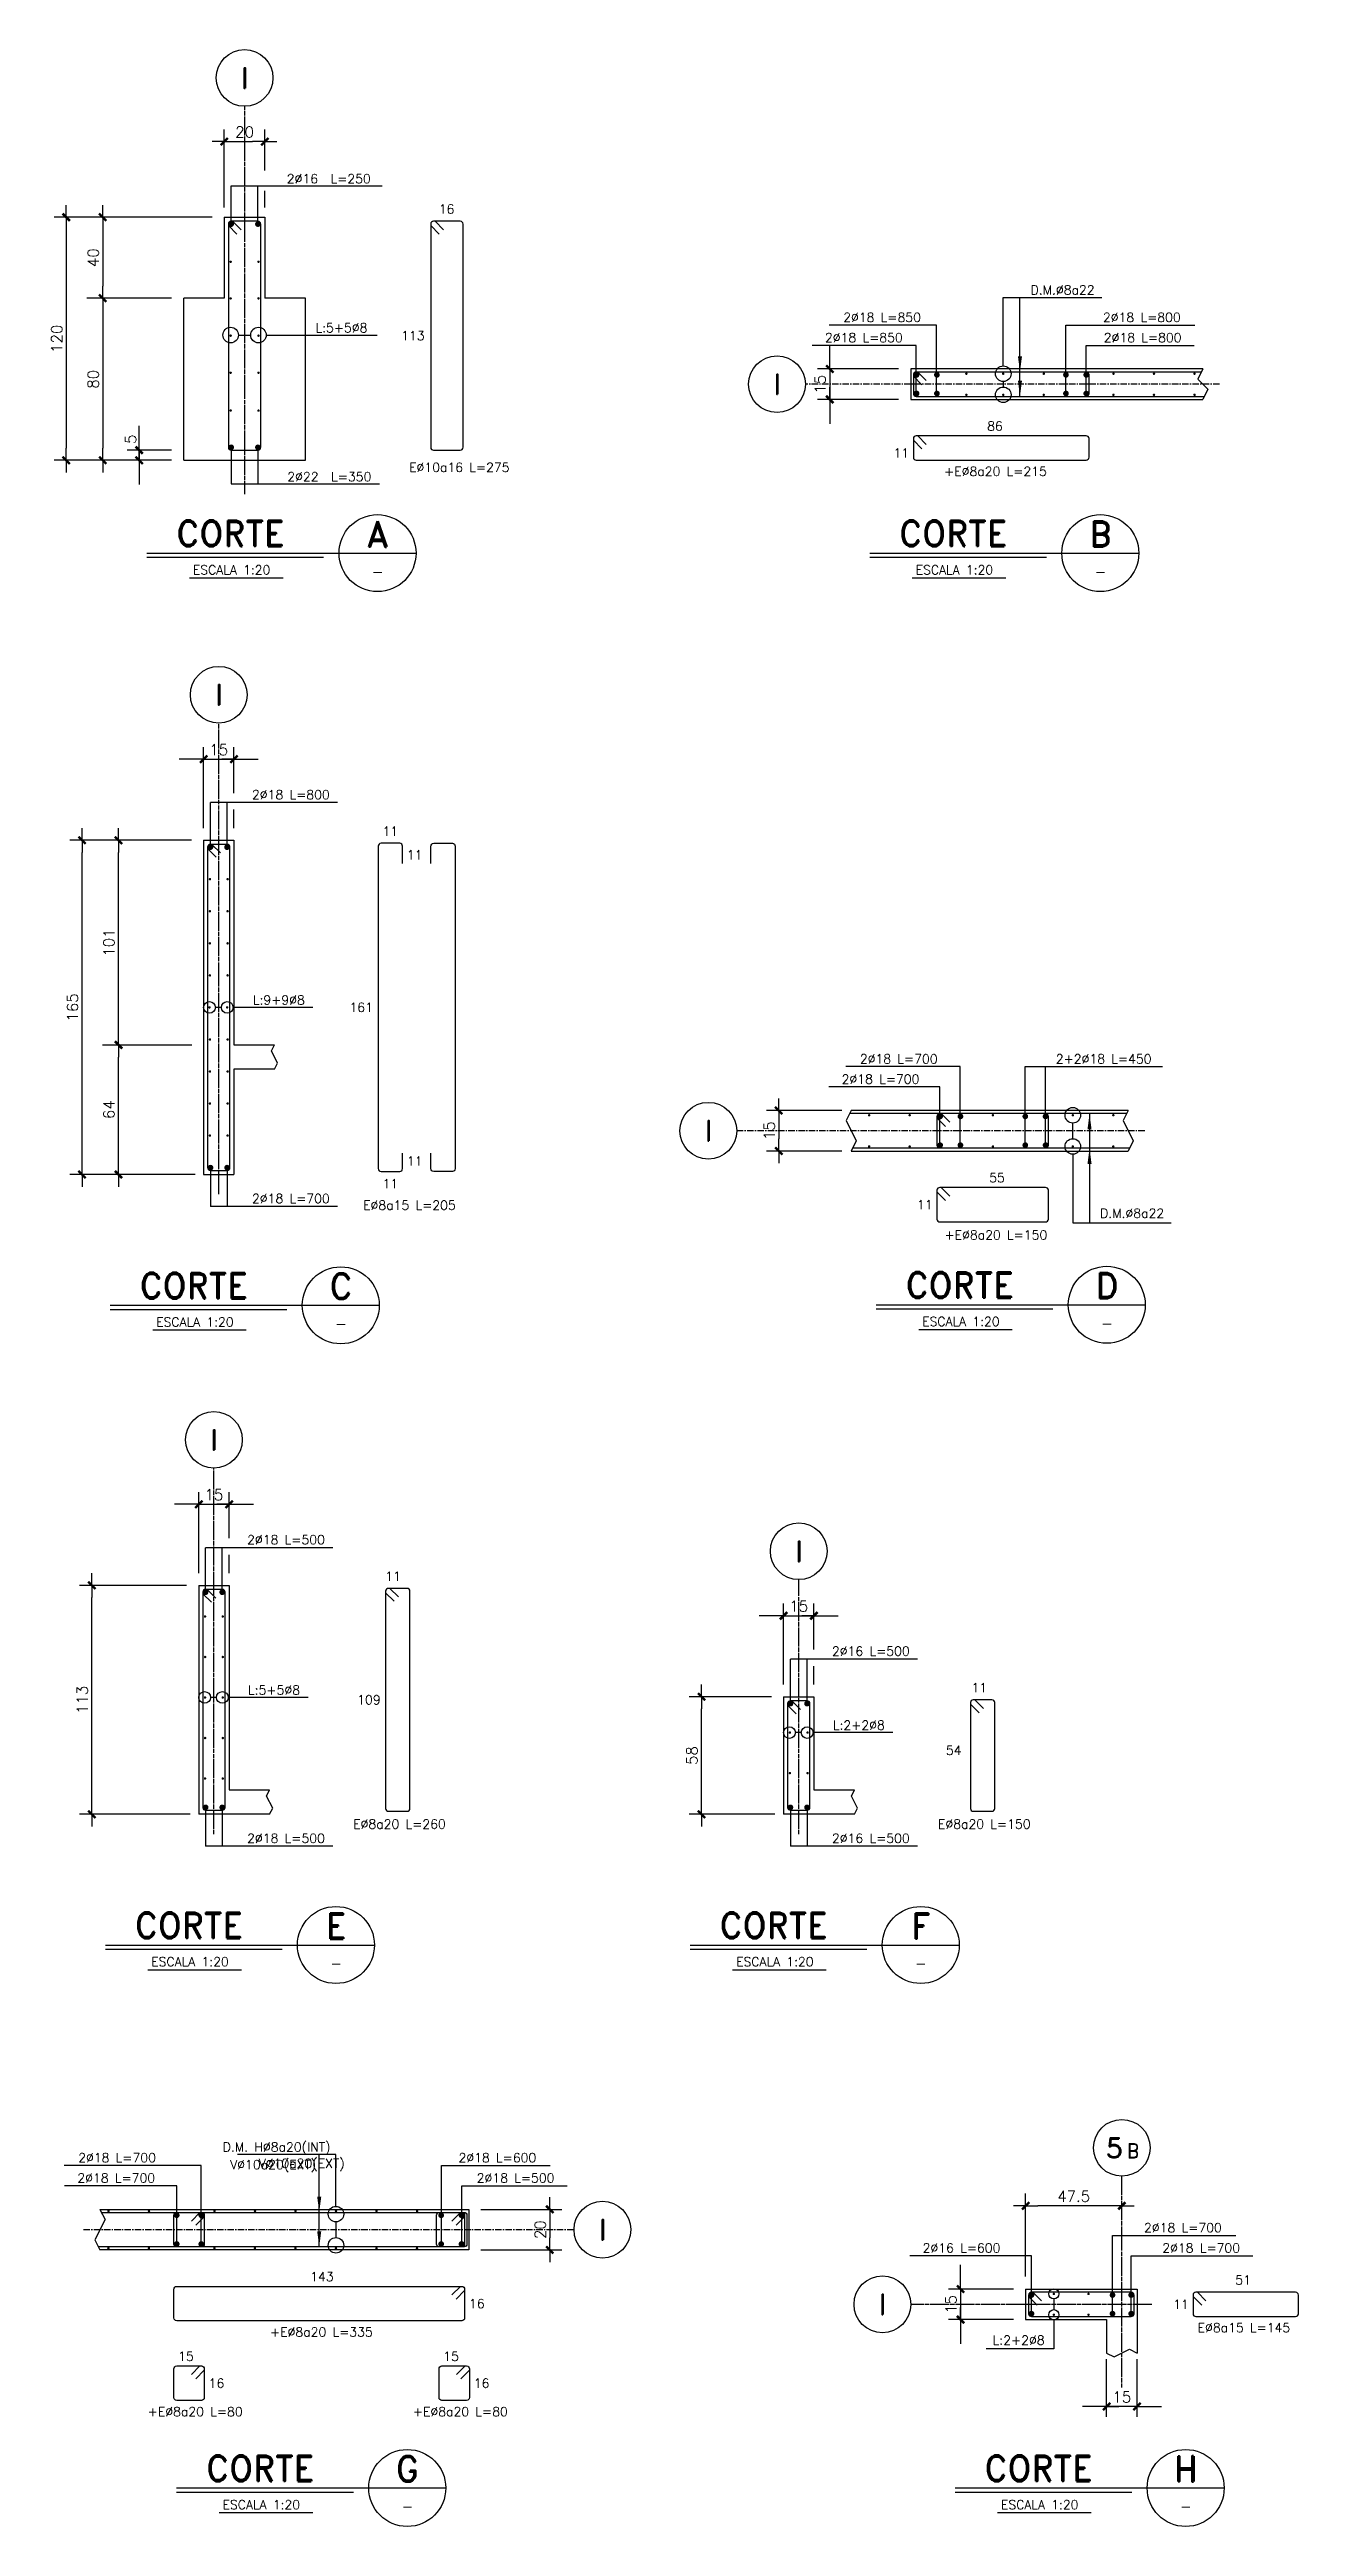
# Model space of a CAD drawing. Header units: millimetres. Extents: x 120 to 6193, y 171 to 3610.
# Drawn here: x 3421 to 4962, y 507 to 3564 of the extents above; entities that cross this region are included whole.
import ezdxf
from ezdxf.enums import TextEntityAlignment as Align

# ---------------------------------------------------------------- set-up
doc = ezdxf.new("R2010")
doc.units = ezdxf.units.MM
doc.header["$LTSCALE"] = 0.5
doc.linetypes.add('CENTER', pattern=[50.8, 31.75, -6.35, 6.35, -6.35])
doc.linetypes.add('EJES', pattern=[12.5, 10, -1, 0.5, -1])
for name, color, linetype in [('A-LINEA 015', 6, 'Continuous'), ('CONTORNOS', 3, 'Continuous'), ('CORTES', 5, 'Continuous'), ('EJES', 1, 'CENTER'), ('TEXTOS-FE', 9, 'Continuous')]:
    doc.layers.add(name, color=color, linetype=linetype)
doc.styles.add('ROMAND', font='romand')
doc.styles.add('ROMANS', font='romans')
doc.styles.add('ROMANS0', font='romans.shx')
doc.styles.add('SIETE50', font='ROMAND.SHX', dxfattribs={"height": 31.5})
doc.linetypes.add('LCORTE', pattern='A,0.75,[136,ltypeshp.shx,S=0.125,R=0,X=0,Y=0],-0.5,0.7', length=1.95)
doc.dimstyles.new('ING20', dxfattribs={"dimscale": 50, "dimtxt": 0.27, "dimasz": 0.3, "dimexe": 0.3, "dimexo": 1, "dimgap": 0.1, "dimtad": 1, "dimlfac": 0.4, "dimzin": 12, "dimdsep": 46, "dimtxsty": 'ROMANS', "dimblk1": 'TICK1', "dimblk2": 'TICK1', "dimsah": 1, "dimcen": 0.09, "dimse1": 1, "dimse2": 1, "dimclrd": 2, "dimclre": 1, "dimclrt": 3, "dimadec": 0, "dimazin": 0, "dimtfac": 1, "dimtix": 1, "dimtmove": 2, "dimatfit": 3, "dimldrblk": 'TICK1', "dimfxl": 1, "dimtolj": 1, "dimtzin": 12, "dimarcsym": 0})

msp = doc.modelspace()

# ---------------------------------------------------------------- texts
at = {"layer": 'CORTES', "color": 9, "style": 'ROMANS0'}
for s, p in [('2%%c16  L=250', (3765.71, 3404.037)), ('2%%c22  L=350', (3766.418, 3036.321))]:
    msp.add_text(s, height=11.25, dxfattribs=at).set_placement(p, align=Align.MIDDLE)
at = {"layer": 'CORTES', "color": 3, "style": 'ROMANS0'}
for s, p in [('16', (3911.015, 3366.618)), ('113', (3869.502, 3210.368)), ('86', (4587.673, 3098.815)), ('11', (4472.009, 3065.565)), ('55', (4590.177, 2171.224)), ('11', (4501.07, 2137.974)), ('143', (3757.204, 815.132)), ('16', (3948.372, 781.882)), ('15', (3589.473, 716.885)), ('15', (3916.638, 716.885)), ('16', (3627.122, 683.635)), ('16', (3954.287, 683.635))]:
    msp.add_text(s, height=11.25, dxfattribs=at).set_placement(p, align=Align.MIDDLE)
at = {"layer": 'CORTES', "color": 9}
for s, style, p in [('D.M.%%C8a22', 'ROMANS', (4671.077, 3261.247)), ('2%%c18 L=850', 'ROMANS', (4425.896, 3202.38)), ('2%%c18 L=850', 'ROMANS', (4448.396, 3227.38)), ('2%%c18 L=800', 'ROMANS', (4768.861, 3227.38)), ('2%%c18 L=800', 'ROMANS', (4769.869, 3202.38)), ('2%%C18 L=800', 'ROMANS0', (3718.968, 2638.359)), ('L:9+9%%c8', 'ROMANS0', (3704.149, 2384.948)), ('2%%c18 L=700', 'ROMANS', (4468.957, 2312.29)), ('2+2%%c18 L=450', 'ROMANS', (4721.76, 2312.29)), ('2%%c18 L=700', 'ROMANS', (4446.457, 2287.29)), ('2%%C18 L=700', 'ROMANS0', (3718.968, 2139.976)), ('D.M.%%C8a22', 'ROMANS', (4756.893, 2121.803)), ('2%%C18 L=500', 'ROMANS0', (3712.972, 1718.888)), ('2%%C16 L=500', 'ROMANS0', (4434.52, 1581.388)), ('L:5+5%%c8', 'ROMANS0', (3698.153, 1533.376)), ('L:2+2%%c8', 'ROMANS0', (4419.701, 1490.086)), ('2%%C18 L=500', 'ROMANS0', (3712.972, 1350.504)), ('2%%C16 L=500', 'ROMANS0', (4434.52, 1350.504)), ('D.M. H%%C8a20(INT)', 'ROMANS', (3701.379, 969.433)), ('V%%C10a20(EXT)', 'ROMANS', (3697.115, 947.774)), ('V%%C10a20(EXT)', 'ROMANS', (3732.295, 949.194)), ('2%%c18 L=600', 'ROMANS', (3973.732, 956.197)), ('2%%c18 L=500', 'ROMANS', (3996.232, 931.197)), ('2%%c16 L=600', 'ROMANS', (4546.377, 844.884)), ('2%%c18 L=700', 'ROMANS', (4819.563, 869.884)), ('2%%c18 L=700', 'ROMANS', (4842.063, 844.884))]:
    msp.add_text(s, height=11.25, dxfattribs=dict(at, style=style)).set_placement(p, align=Align.CENTER)
at = {"layer": 'CORTES', "color": 3, "style": 'ROMANS0'}
for s, p in [('E%%c10a16 L=275', (3926.802, 3042.298)), ('+E%%c8a20 L=215', (4588.288, 3037.315)), ('+E%%C8a20 L=150', (4588.835, 2095.053)), ('+E%%c8a20 L=335', (3756.589, 741.132)), ('+E%%c8a20 L=80', (3600.898, 642.885)), ('+E%%c8a20 L=80', (3928.063, 642.885))]:
    msp.add_text(s, height=11.25, dxfattribs=at).set_placement(p, align=Align.CENTER)
at = {"layer": 'CORTES', "color": 3, "ltscale": 0.5, "style": 'ROMANS0'}
for s, p in [('11', (3841.705, 2598.94)), ('11', (3871.705, 2569.69)), ('161', (3805.647, 2381.44)), ('11', (3871.705, 2191.94)), ('11', (3841.705, 2163.94)), ('11', (3845.112, 1679.468)), ('109', (3815.235, 1526.968)), ('11', (4568.221, 1541.968)), ('54', (4536.783, 1464.567)), ('51', (4893.742, 810.924)), ('11', (4817.096, 780.924))]:
    msp.add_text(s, height=11.25, dxfattribs=at).set_placement(p, align=Align.MIDDLE)
for s, p in [('E%%C8a15 L=205', (3865.229, 2131.734)), ('E%%c8a20 L=260', (3852.963, 1367.947)), ('E%%c8a20 L=150', (4574.512, 1367.947)), ('E%%c8a15 L=145', (4894.789, 746.591))]:
    msp.add_text(s, height=11.25, dxfattribs=at).set_placement(p, align=Align.CENTER)
at = {"layer": 'CORTES', "color": 9, "style": 'ROMANS'}
for p in [(3504.518, 956.197), (3503.509, 931.197)]:
    msp.add_text('2%%c18 L=700', height=11.25, rotation=360, dxfattribs=at).set_placement(p, align=Align.CENTER)
at = {"layer": 'CORTES', "color": 9, "ltscale": 0.5, "style": 'ROMANS0'}
msp.add_text('L:2+2%%c8', height=11.25, dxfattribs=at).set_placement((4616.835, 731.045), align=Align.CENTER)
at = {"layer": 'TEXTOS-FE', "color": 9, "style": 'ROMANS0'}
msp.add_text('L:5+5%%c8', height=11.25, dxfattribs=at).set_placement((3781.398, 3214.529), align=Align.CENTER)

# ---------------------------------------------------------------- blocks, each defined once
blk = doc.blocks.new('TICK1')
at = {"color": 2}
for points in [[(0, 0), (-1, 0)], [(0, 0), (1, 0)]]:
    blk.add_lwpolyline(points, dxfattribs=at)
at = {"color": 2, "const_width": 0.2}
blk.add_lwpolyline([(-0.3, -0.3), (0.3, 0.3)], dxfattribs=at)
blk = doc.blocks.new('*D89')
at = {"layer": 'CORTES', "color": 2, "lineweight": -2}
blk.add_line((3651.8, 3449.9), (3671.8, 3449.9), dxfattribs=at)
at = {"layer": 'Defpoints', "color": 0}
for p in [(3636.8, 3449.9), (3686.8, 3449.9), (3686.8, 3449.9)]:
    blk.add_point(p, dxfattribs=at)
at = {"layer": 'CORTES', "color": 2, "lineweight": -2, "xscale": 15, "yscale": 15, "zscale": 15, "rotation": 180}
blk.add_blockref('TICK1', (3636.8, 3449.9), dxfattribs=at)
at = {"layer": 'CORTES', "color": 2, "lineweight": -2, "xscale": 15, "yscale": 15, "zscale": 15}
blk.add_blockref('TICK1', (3686.8, 3449.9), dxfattribs=at)
at = {"layer": 'CORTES', "color": 3, "insert": (3661.8, 3461.7), "char_height": 13.5, "attachment_point": 5, "style": 'ROMANS'}
blk.add_mtext('\\A1;20', dxfattribs=at)
blk = doc.blocks.new('*D90')
at = {"layer": 'CORTES', "color": 2, "lineweight": -2}
blk.add_line((3441.8, 3341.6), (3441.8, 3071.6), dxfattribs=at)
at = {"layer": 'Defpoints', "color": 0}
for p in [(3441.8, 3356.6), (3441.8, 3056.6), (3441.8, 3056.6)]:
    blk.add_point(p, dxfattribs=at)
at = {"layer": 'CORTES', "color": 2, "lineweight": -2, "xscale": 15, "yscale": 15, "zscale": 15}
for p, rotation in [((3441.8, 3356.6), 90), ((3441.8, 3056.6), 270)]:
    blk.add_blockref('TICK1', p, dxfattribs=dict(at, rotation=rotation))
at = {"layer": 'CORTES', "color": 3, "insert": (3430.1, 3206.6), "char_height": 13.5, "attachment_point": 5, "rotation": 90, "style": 'ROMANS'}
blk.add_mtext('\\A1;120', dxfattribs=at)
blk = doc.blocks.new('EJE-1')
at = {"color": 3, "linetype": 'Continuous'}
blk.add_circle((0, 0), 35, dxfattribs=at)
at = {"color": 5, "linetype": 'Continuous', "style": 'ROMAND'}
blk.add_attdef('0', text='', height=25, dxfattribs=at).set_placement((0.2, 0), align=Align.MIDDLE)
blk = doc.blocks.new('t-corte')
at = {"color": 6}
for p, q in [((-169.7, -4.9), (162.3, -4.9)), ((-169.7, -9.9), (48.3, -9.9))]:
    blk.add_line(p, q, dxfattribs=at)
at = {"color": 3}
blk.add_line((-117.3, -35.3), (-1.8, -35.3), dxfattribs=at)
blk.add_circle((114.8, -4.9), 47.5, dxfattribs=at)
at = {"color": 6, "style": 'SIETE50'}
blk.add_text('CORTE', height=31.5, dxfattribs=at).set_placement((-133.4, 3.7))
blk.add_attdef('A', text='', height=31.5, dxfattribs=at).set_placement((114.9, 18.7), align=Align.MIDDLE_CENTER)
at = {"color": 3, "style": 'ROMANS'}
blk.add_attdef('ESCALA', (-113, -31.1), '', height=11.2, dxfattribs=at)
blk.add_attdef('-', text='', height=13, dxfattribs=at).set_placement((115, -27.7), align=Align.MIDDLE)
blk = doc.blocks.new('*D91')
at = {"layer": 'CORTES', "color": 2, "lineweight": -2}
for p, q in [((3531.8, 3084.1), (3531.8, 3099.1)), ((3531.8, 3069.1), (3531.8, 3056.6)), ((3531.8, 3041.6), (3531.8, 3026.6))]:
    blk.add_line(p, q, dxfattribs=at)
at = {"layer": 'Defpoints', "color": 0}
for p in [(3531.8, 3069.1), (3531.8, 3056.6), (3531.8, 3056.6)]:
    blk.add_point(p, dxfattribs=at)
at = {"layer": 'CORTES', "color": 2, "lineweight": -2, "xscale": 15, "yscale": 15, "zscale": 15}
for p, rotation in [((3531.8, 3069.1), 270), ((3531.8, 3056.6), 90)]:
    blk.add_blockref('TICK1', p, dxfattribs=dict(at, rotation=rotation))
at = {"layer": 'CORTES', "color": 3, "insert": (3521.2, 3082.6), "char_height": 13.5, "attachment_point": 5, "rotation": 90, "style": 'ROMANS'}
blk.add_mtext('\\A1;5', dxfattribs=at)
blk = doc.blocks.new('*D92')
at = {"layer": 'CORTES', "color": 2, "lineweight": -2}
blk.add_line((3486.8, 3241.6), (3486.8, 3071.6), dxfattribs=at)
at = {"layer": 'Defpoints', "color": 0}
for p in [(3486.8, 3256.6), (3486.8, 3056.6), (3486.8, 3056.6)]:
    blk.add_point(p, dxfattribs=at)
at = {"layer": 'CORTES', "color": 2, "lineweight": -2, "xscale": 15, "yscale": 15, "zscale": 15}
for p, rotation in [((3486.8, 3256.6), 90), ((3486.8, 3056.6), 270)]:
    blk.add_blockref('TICK1', p, dxfattribs=dict(at, rotation=rotation))
at = {"layer": 'CORTES', "color": 3, "insert": (3475.1, 3156.6), "char_height": 13.5, "attachment_point": 5, "rotation": 90, "style": 'ROMANS'}
blk.add_mtext('\\A1;80', dxfattribs=at)
blk = doc.blocks.new('*D93')
at = {"layer": 'CORTES', "color": 2, "lineweight": -2}
blk.add_line((3486.8, 3341.6), (3486.8, 3271.6), dxfattribs=at)
at = {"layer": 'Defpoints', "color": 0}
for p in [(3486.8, 3356.6), (3486.8, 3256.6), (3486.8, 3256.6)]:
    blk.add_point(p, dxfattribs=at)
at = {"layer": 'CORTES', "color": 2, "lineweight": -2, "xscale": 15, "yscale": 15, "zscale": 15}
for p, rotation in [((3486.8, 3356.6), 90), ((3486.8, 3256.6), 270)]:
    blk.add_blockref('TICK1', p, dxfattribs=dict(at, rotation=rotation))
at = {"layer": 'CORTES', "color": 3, "insert": (3475.1, 3306.6), "char_height": 13.5, "attachment_point": 5, "rotation": 90, "style": 'ROMANS'}
blk.add_mtext('\\A1;40', dxfattribs=at)
blk = doc.blocks.new('*D94')
at = {"layer": 'CORTES', "color": 2, "lineweight": -2}
for p, q in [((4383.8, 3184.3), (4383.8, 3199.3)), ((4383.8, 3169.3), (4383.8, 3131.8)), ((4383.8, 3116.8), (4383.8, 3101.8))]:
    blk.add_line(p, q, dxfattribs=at)
at = {"layer": 'Defpoints', "color": 0}
for p in [(4383.8, 3169.3), (4383.8, 3131.8), (4383.8, 3131.8)]:
    blk.add_point(p, dxfattribs=at)
at = {"layer": 'CORTES', "color": 2, "lineweight": -2, "xscale": 15, "yscale": 15, "zscale": 15}
for p, rotation in [((4383.8, 3169.3), 270), ((4383.8, 3131.8), 90)]:
    blk.add_blockref('TICK1', p, dxfattribs=dict(at, rotation=rotation))
at = {"layer": 'CORTES', "color": 3, "insert": (4372, 3150.5), "char_height": 13.5, "attachment_point": 5, "rotation": 90, "style": 'ROMANS'}
blk.add_mtext('\\A1;15', dxfattribs=at)
blk = doc.blocks.new('FLECHA')
at = {"color": 2}
blk.add_lwpolyline([(0, 0, 0, 5, 0), (19.2, 0, 5, 5, 0)], format="xyseb", dxfattribs=at)
blk = doc.blocks.new('*D95')
at = {"layer": 'CORTES', "color": 2, "lineweight": -2}
blk.add_line((4320.9, 2239.2), (4320.9, 2219.2), dxfattribs=at)
at = {"layer": 'Defpoints', "color": 0}
for p in [(4320.9, 2254.2), (4320.9, 2204.2), (4320.9, 2204.2)]:
    blk.add_point(p, dxfattribs=at)
at = {"layer": 'CORTES', "color": 2, "lineweight": -2, "xscale": 15, "yscale": 15, "zscale": 15}
for p, rotation in [((4320.9, 2254.2), 90), ((4320.9, 2204.2), 270)]:
    blk.add_blockref('TICK1', p, dxfattribs=dict(at, rotation=rotation))
at = {"layer": 'CORTES', "color": 3, "insert": (4309.2, 2229.2), "char_height": 13.5, "attachment_point": 5, "rotation": 90, "style": 'ROMANS'}
blk.add_mtext('\\A1;15', dxfattribs=at)
blk = doc.blocks.new('*D96')
at = {"layer": 'CORTES', "color": 2, "lineweight": -2}
for p, q in [((3596.3, 2687.7), (3581.3, 2687.7)), ((3611.3, 2687.7), (3648.8, 2687.7)), ((3663.8, 2687.7), (3678.8, 2687.7))]:
    blk.add_line(p, q, dxfattribs=at)
at = {"layer": 'Defpoints', "color": 0}
for p in [(3611.3, 2687.7), (3648.8, 2687.7), (3648.8, 2687.7)]:
    blk.add_point(p, dxfattribs=at)
at = {"layer": 'CORTES', "color": 2, "lineweight": -2, "xscale": 15, "yscale": 15, "zscale": 15}
blk.add_blockref('TICK1', (3611.3, 2687.7), dxfattribs=at)
at = {"layer": 'CORTES', "color": 2, "lineweight": -2, "xscale": 15, "yscale": 15, "zscale": 15, "rotation": 180}
blk.add_blockref('TICK1', (3648.8, 2687.7), dxfattribs=at)
at = {"layer": 'CORTES', "color": 3, "insert": (3630, 2699.4), "char_height": 13.5, "attachment_point": 5, "style": 'ROMANS'}
blk.add_mtext('\\A1;15', dxfattribs=at)
blk = doc.blocks.new('*D97')
at = {"layer": 'CORTES', "color": 2, "lineweight": -2}
blk.add_line((3461.3, 2190.2), (3461.3, 2572.7), dxfattribs=at)
at = {"layer": 'Defpoints', "color": 0}
for p in [(3461.3, 2587.7), (3461.3, 2587.7), (3461.3, 2175.2)]:
    blk.add_point(p, dxfattribs=at)
at = {"layer": 'CORTES', "color": 2, "lineweight": -2, "xscale": 15, "yscale": 15, "zscale": 15}
for p, rotation in [((3461.3, 2587.7), 90), ((3461.3, 2175.2), 270)]:
    blk.add_blockref('TICK1', p, dxfattribs=dict(at, rotation=rotation))
at = {"layer": 'CORTES', "color": 3, "insert": (3449.5, 2381.4), "char_height": 13.5, "attachment_point": 5, "rotation": 90, "style": 'ROMANS'}
blk.add_mtext('\\A1;165', dxfattribs=at)
blk = doc.blocks.new('*D98')
at = {"layer": 'CORTES', "color": 2, "lineweight": -2}
blk.add_line((3506.3, 2190.2), (3506.3, 2320.2), dxfattribs=at)
at = {"layer": 'Defpoints', "color": 0}
for p in [(3506.3, 2335.2), (3506.3, 2335.2), (3506.3, 2175.2)]:
    blk.add_point(p, dxfattribs=at)
at = {"layer": 'CORTES', "color": 2, "lineweight": -2, "xscale": 15, "yscale": 15, "zscale": 15}
for p, rotation in [((3506.3, 2335.2), 90), ((3506.3, 2175.2), 270)]:
    blk.add_blockref('TICK1', p, dxfattribs=dict(at, rotation=rotation))
at = {"layer": 'CORTES', "color": 3, "insert": (3494.5, 2255.2), "char_height": 13.5, "attachment_point": 5, "rotation": 90, "style": 'ROMANS'}
blk.add_mtext('\\A1;64', dxfattribs=at)
blk = doc.blocks.new('*D99')
at = {"layer": 'CORTES', "color": 2, "lineweight": -2}
blk.add_line((3506.3, 2350.2), (3506.3, 2572.7), dxfattribs=at)
at = {"layer": 'Defpoints', "color": 0}
for p in [(3506.3, 2587.7), (3506.3, 2587.7), (3506.3, 2335.2)]:
    blk.add_point(p, dxfattribs=at)
at = {"layer": 'CORTES', "color": 2, "lineweight": -2, "xscale": 15, "yscale": 15, "zscale": 15}
for p, rotation in [((3506.3, 2587.7), 90), ((3506.3, 2335.2), 270)]:
    blk.add_blockref('TICK1', p, dxfattribs=dict(at, rotation=rotation))
at = {"layer": 'CORTES', "color": 3, "insert": (3494.5, 2461.4), "char_height": 13.5, "attachment_point": 5, "rotation": 90, "style": 'ROMANS'}
blk.add_mtext('\\A1;101', dxfattribs=at)
blk = doc.blocks.new('*D100')
at = {"layer": 'CORTES', "color": 2, "lineweight": -2}
for p, q in [((3590.3, 1768.2), (3575.3, 1768.2)), ((3605.3, 1768.2), (3642.8, 1768.2)), ((3657.8, 1768.2), (3672.8, 1768.2))]:
    blk.add_line(p, q, dxfattribs=at)
at = {"layer": 'Defpoints', "color": 0}
for p in [(3605.3, 1768.2), (3642.8, 1768.2), (3642.8, 1768.2)]:
    blk.add_point(p, dxfattribs=at)
at = {"layer": 'CORTES', "color": 2, "lineweight": -2, "xscale": 15, "yscale": 15, "zscale": 15}
blk.add_blockref('TICK1', (3605.3, 1768.2), dxfattribs=at)
at = {"layer": 'CORTES', "color": 2, "lineweight": -2, "xscale": 15, "yscale": 15, "zscale": 15, "rotation": 180}
blk.add_blockref('TICK1', (3642.8, 1768.2), dxfattribs=at)
at = {"layer": 'CORTES', "color": 3, "insert": (3624, 1780), "char_height": 13.5, "attachment_point": 5, "style": 'ROMANS'}
blk.add_mtext('\\A1;15', dxfattribs=at)
blk = doc.blocks.new('*D101')
at = {"layer": 'CORTES', "color": 2, "lineweight": -2}
blk.add_line((3473.3, 1400.7), (3473.3, 1653.2), dxfattribs=at)
at = {"layer": 'Defpoints', "color": 0}
for p in [(3473.3, 1668.2), (3473.3, 1668.2), (3473.3, 1385.7)]:
    blk.add_point(p, dxfattribs=at)
at = {"layer": 'CORTES', "color": 2, "lineweight": -2, "xscale": 15, "yscale": 15, "zscale": 15}
for p, rotation in [((3473.3, 1668.2), 90), ((3473.3, 1385.7), 270)]:
    blk.add_blockref('TICK1', p, dxfattribs=dict(at, rotation=rotation))
at = {"layer": 'CORTES', "color": 3, "insert": (3461.6, 1527), "char_height": 13.5, "attachment_point": 5, "rotation": 90, "style": 'ROMANS'}
blk.add_mtext('\\A1;113', dxfattribs=at)
blk = doc.blocks.new('*D102')
at = {"layer": 'CORTES', "color": 2, "lineweight": -2}
for p, q in [((4311.8, 1630.7), (4296.8, 1630.7)), ((4326.8, 1630.7), (4364.3, 1630.7)), ((4379.3, 1630.7), (4394.3, 1630.7))]:
    blk.add_line(p, q, dxfattribs=at)
at = {"layer": 'Defpoints', "color": 0}
for p in [(4326.8, 1630.7), (4364.3, 1630.7), (4364.3, 1630.7)]:
    blk.add_point(p, dxfattribs=at)
at = {"layer": 'CORTES', "color": 2, "lineweight": -2, "xscale": 15, "yscale": 15, "zscale": 15}
blk.add_blockref('TICK1', (4326.8, 1630.7), dxfattribs=at)
at = {"layer": 'CORTES', "color": 2, "lineweight": -2, "xscale": 15, "yscale": 15, "zscale": 15, "rotation": 180}
blk.add_blockref('TICK1', (4364.3, 1630.7), dxfattribs=at)
at = {"layer": 'CORTES', "color": 3, "insert": (4345.6, 1642.5), "char_height": 13.5, "attachment_point": 5, "style": 'ROMANS'}
blk.add_mtext('\\A1;15', dxfattribs=at)
blk = doc.blocks.new('*D103')
at = {"layer": 'CORTES', "color": 2, "lineweight": -2}
blk.add_line((4225.6, 1400.7), (4225.6, 1515.7), dxfattribs=at)
at = {"layer": 'Defpoints', "color": 0}
for p in [(4225.6, 1530.7), (4225.6, 1530.7), (4225.6, 1385.7)]:
    blk.add_point(p, dxfattribs=at)
at = {"layer": 'CORTES', "color": 2, "lineweight": -2, "xscale": 15, "yscale": 15, "zscale": 15}
for p, rotation in [((4225.6, 1530.7), 90), ((4225.6, 1385.7), 270)]:
    blk.add_blockref('TICK1', p, dxfattribs=dict(at, rotation=rotation))
at = {"layer": 'CORTES', "color": 3, "insert": (4213.8, 1458.2), "char_height": 13.5, "attachment_point": 5, "rotation": 90, "style": 'ROMANS'}
blk.add_mtext('\\A1;58', dxfattribs=at)
blk = doc.blocks.new('*D106')
at = {"layer": 'CORTES', "color": 2, "lineweight": -2}
blk.add_line((4038.4, 883.1), (4038.4, 863.1), dxfattribs=at)
at = {"layer": 'Defpoints', "color": 0}
for p in [(4038.4, 898.1), (4038.4, 848.1), (4038.4, 848.1)]:
    blk.add_point(p, dxfattribs=at)
at = {"layer": 'CORTES', "color": 2, "lineweight": -2, "xscale": 15, "yscale": 15, "zscale": 15}
for p, rotation in [((4038.4, 898.1), 90), ((4038.4, 848.1), 270)]:
    blk.add_blockref('TICK1', p, dxfattribs=dict(at, rotation=rotation))
at = {"layer": 'CORTES', "color": 3, "insert": (4026.6, 873.1), "char_height": 13.5, "attachment_point": 5, "rotation": 90, "style": 'ROMANS'}
blk.add_mtext('\\A1;20', dxfattribs=at)
blk = doc.blocks.new('eje-3')
at = {"color": 3, "linetype": 'Continuous'}
blk.add_circle((0, 0), 35, dxfattribs=at)
at = {"color": 5, "linetype": 'Continuous', "style": 'ROMAND'}
for height, p in [(25, (-9.2, 0)), (18, (13.7, -3.6))]:
    blk.add_attdef('0', text='', height=height, dxfattribs=at).set_placement(p, align=Align.MIDDLE)
blk = doc.blocks.new('*D107')
at = {"layer": 'CORTES', "color": 2, "lineweight": -2}
for p, q in [((4545.2, 814.7), (4545.2, 829.7)), ((4545.2, 799.7), (4545.2, 762.2)), ((4545.2, 747.2), (4545.2, 732.2))]:
    blk.add_line(p, q, dxfattribs=at)
at = {"layer": 'Defpoints', "color": 0}
for p in [(4545.2, 799.7), (4545.2, 762.2), (4545.2, 762.2)]:
    blk.add_point(p, dxfattribs=at)
at = {"layer": 'CORTES', "color": 2, "lineweight": -2, "xscale": 15, "yscale": 15, "zscale": 15}
for p, rotation in [((4545.2, 799.7), 270), ((4545.2, 762.2), 90)]:
    blk.add_blockref('TICK1', p, dxfattribs=dict(at, rotation=rotation))
at = {"layer": 'CORTES', "color": 3, "insert": (4533.4, 780.9), "char_height": 13.5, "attachment_point": 5, "rotation": 90, "style": 'ROMANS'}
blk.add_mtext('\\A1;15', dxfattribs=at)
blk = doc.blocks.new('*D108')
at = {"layer": 'CORTES', "color": 2, "lineweight": -2}
blk.add_line((4729.2, 902.5), (4640.5, 902.5), dxfattribs=at)
at = {"layer": 'Defpoints', "color": 0}
for p in [(4625.5, 902.5), (4625.5, 902.5), (4744.2, 902.5)]:
    blk.add_point(p, dxfattribs=at)
at = {"layer": 'CORTES', "color": 2, "lineweight": -2, "xscale": 15, "yscale": 15, "zscale": 15, "rotation": 180}
blk.add_blockref('TICK1', (4625.5, 902.5), dxfattribs=at)
at = {"layer": 'CORTES', "color": 2, "lineweight": -2, "xscale": 15, "yscale": 15, "zscale": 15}
blk.add_blockref('TICK1', (4744.2, 902.5), dxfattribs=at)
at = {"layer": 'CORTES', "color": 3, "insert": (4684.8, 914.3), "char_height": 13.5, "attachment_point": 5, "style": 'ROMANS'}
blk.add_mtext('\\A1;47.5', dxfattribs=at)
blk = doc.blocks.new('*D109')
at = {"layer": 'CORTES', "color": 2, "lineweight": -2}
for p, q in [((4710.5, 654.9), (4695.5, 654.9)), ((4763, 654.9), (4725.5, 654.9)), ((4778, 654.9), (4793, 654.9))]:
    blk.add_line(p, q, dxfattribs=at)
at = {"layer": 'Defpoints', "color": 0}
for p in [(4725.5, 654.9), (4725.5, 654.9), (4763, 654.9)]:
    blk.add_point(p, dxfattribs=at)
at = {"layer": 'CORTES', "color": 2, "lineweight": -2, "xscale": 15, "yscale": 15, "zscale": 15}
blk.add_blockref('TICK1', (4725.5, 654.9), dxfattribs=at)
at = {"layer": 'CORTES', "color": 2, "lineweight": -2, "xscale": 15, "yscale": 15, "zscale": 15, "rotation": 180}
blk.add_blockref('TICK1', (4763, 654.9), dxfattribs=at)
at = {"layer": 'CORTES', "color": 3, "insert": (4744.2, 666.6), "char_height": 13.5, "attachment_point": 5, "style": 'ROMANS'}
blk.add_mtext('\\A1;15', dxfattribs=at)

# ---------------------------------------------------------------- dimensions: what is measured, and where the dimension line sits
at = {"layer": 'CORTES'}
for base, p1, p2, picture, middle in [((3686.827, 3449.903), (3636.827, 3449.903), (3686.827, 3449.903), '*D89', (3661.827, 3461.653)), ((3648.767, 2687.687), (3611.267, 2687.687), (3648.767, 2687.687), '*D96', (3630.017, 2699.437)), ((3642.772, 1768.216), (3605.272, 1768.216), (3642.772, 1768.216), '*D100', (3624.022, 1779.966)), ((4364.32, 1630.716), (4326.82, 1630.716), (4364.32, 1630.716), '*D102', (4345.57, 1642.466)), ((4625.47, 902.528), (4744.22, 902.528), (4625.47, 902.528), '*D108', (4684.845, 914.278)), ((4725.47, 654.877), (4762.97, 654.877), (4725.47, 654.877), '*D109', (4744.22, 666.627))]:
    dim = msp.add_linear_dim(base=base, p1=p1, p2=p2, dimstyle='ING20', dxfattribs=at)
    dim.commit()
    dim.dimension.update_dxf_attribs({"geometry": picture, "text_midpoint": middle})
for base, p1, p2, picture, middle in [((3441.827, 3056.621), (3441.827, 3356.621), (3441.827, 3056.621), '*D90', (3430.077, 3206.621)), ((3486.827, 3256.621), (3486.827, 3356.621), (3486.827, 3256.621), '*D93', (3475.077, 3306.621)), ((3486.827, 3056.621), (3486.827, 3256.621), (3486.827, 3056.621), '*D92', (3475.077, 3156.621)), ((4383.757, 3131.783), (4383.757, 3169.283), (4383.757, 3131.783), '*D94', (4372.007, 3150.533)), ((3461.267, 2587.687), (3461.267, 2175.187), (3461.267, 2587.687), '*D97', (3449.517, 2381.437)), ((3506.267, 2587.687), (3506.267, 2335.187), (3506.267, 2587.687), '*D99', (3494.517, 2461.437)), ((3506.267, 2335.187), (3506.267, 2175.187), (3506.267, 2335.187), '*D98', (3494.517, 2255.187)), ((3473.337, 1668.216), (3473.337, 1385.716), (3473.337, 1668.216), '*D101', (3461.587, 1526.966)), ((4225.554, 1530.716), (4225.554, 1385.716), (4225.554, 1530.716), '*D103', (4213.804, 1458.216)), ((4038.372, 848.1), (4038.372, 898.1), (4038.372, 848.1), '*D106', (4026.622, 873.1)), ((4545.183, 762.172), (4545.183, 799.672), (4545.183, 762.172), '*D107', (4533.433, 780.922))]:
    dim = msp.add_linear_dim(base=base, p1=p1, p2=p2, angle=90, dimstyle='ING20', dxfattribs=at)
    dim.commit()
    dim.dimension.update_dxf_attribs({"geometry": picture, "text_midpoint": middle})
dim = msp.add_linear_dim(base=(3531.827, 3056.621), p1=(3531.827, 3069.121), p2=(3531.827, 3056.621), angle=90, dimstyle='ING20', dxfattribs=at)
dim.commit()
dim.dimension.update_dxf_attribs({"geometry": '*D91', "text_midpoint": (3521.202, 3082.603), "dimtype": 160})
dim = msp.add_linear_dim(base=(4320.928, 2204.192), p1=(4320.928, 2254.192), p2=(4320.928, 2204.192), angle=90, text='15', dimstyle='ING20', dxfattribs=at)
dim.commit()
dim.dimension.update_dxf_attribs({"geometry": '*D95', "text_midpoint": (4309.178, 2229.192)})

# ---------------------------------------------------------------- linework, layer by layer
at = {"color": 1, "linetype": 'LCORTE'}
for p, q in [((3586.827, 3056.621), (3586.827, 3256.621)), ((3736.827, 3056.621), (3736.827, 3256.621))]:
    msp.add_line(p, q, dxfattribs=at)
at = {"layer": 'CONTORNOS', "color": 2, "ltscale": 0.5}
for p, q in [((3695.017, 2327.687), (3698.767, 2335.187)), ((3702.517, 2312.687), (3695.017, 2327.687)), ((3698.767, 2305.187), (3702.517, 2312.687)), ((3689.022, 1408.216), (3692.772, 1415.716)), ((3696.522, 1393.216), (3689.022, 1408.216)), ((4410.57, 1408.216), (4414.32, 1415.716)), ((4418.07, 1393.216), (4410.57, 1408.216)), ((3692.772, 1385.716), (3696.522, 1393.216)), ((4414.32, 1385.716), (4418.07, 1393.216)), ((4725.47, 720.744), (4734.845, 716.057)), ((4734.845, 716.057), (4753.595, 725.432)), ((4753.595, 725.432), (4762.97, 720.744))]:
    msp.add_line(p, q, dxfattribs=at)
at = {"layer": 'CORTES', "color": 1, "linetype": 'EJES'}
for p, q in [((3661.827, 3493.519), (3661.827, 3014.882)), ((3630.017, 2150.806), (3630.017, 2732.304)), ((3624.022, 1361.335), (3624.022, 1812.833)), ((4345.57, 1361.335), (4345.57, 1675.333)), ((4744.22, 678.433), (4744.22, 939.06)), ((4781.321, 780.922), (4483.765, 780.922))]:
    msp.add_line(p, q, dxfattribs=at)
at = {"layer": 'CORTES', "color": 1}
for p, q in [((3636.827, 3368.611), (3636.827, 3464.903)), ((3686.827, 3414.236), (3686.827, 3464.903)), ((3645.324, 3395.182), (3831.407, 3395.182)), ((3645.324, 3348.118), (3645.324, 3395.182)), ((3678.324, 3348.118), (3678.324, 3395.182)), ((3686.827, 3368.611), (3686.827, 3389.043)), ((3621.827, 3356.621), (3426.827, 3356.621)), ((3571.665, 3256.621), (3467.191, 3256.621)), ((4597.866, 3173.045), (4597.866, 3257.626)), ((4618.514, 3135.637), (4618.514, 3257.626)), ((3654.254, 3211.17), (3669.394, 3211.17)), ((3688.594, 3211.17), (3825.43, 3211.17)), ((4468.757, 3169.283), (4368.757, 3169.283)), ((4597.866, 3153.845), (4597.866, 3147.013)), ((4468.757, 3131.783), (4368.757, 3131.783)), ((3571.827, 3069.121), (3516.827, 3069.121)), ((3645.324, 3072.618), (3645.324, 3027.466)), ((3678.324, 3072.618), (3678.324, 3027.466)), ((3571.827, 3056.621), (3426.827, 3056.621)), ((3645.324, 3027.466), (3828.169, 3027.466)), ((3611.267, 2602.687), (3611.267, 2702.687)), ((3648.767, 2645.844), (3648.767, 2702.687)), ((3619.765, 2579.185), (3619.765, 2634.121)), ((3776.56, 2634.121), (3619.77, 2634.121)), ((3640.265, 2579.185), (3640.265, 2634.121)), ((3648.767, 2602.687), (3648.767, 2625.491)), ((3596.267, 2587.687), (3446.267, 2587.687)), ((3633.168, 2381.436), (3625.805, 2381.436)), ((3746.204, 2381.436), (3647.645, 2381.436)), ((3486.506, 2335.187), (3596.719, 2335.187)), ((4398.597, 2254.192), (4305.928, 2254.192)), ((4683.682, 2219.422), (4683.682, 2238.755)), ((4704.331, 2250.131), (4704.331, 2115.642)), ((4398.597, 2204.192), (4305.928, 2204.192)), ((3600.707, 2175.187), (3446.267, 2175.187)), ((3619.765, 2183.693), (3619.765, 2135.737)), ((3640.265, 2183.693), (3640.265, 2135.737)), ((4683.682, 2200.222), (4683.682, 2115.642)), ((3776.56, 2135.737), (3619.77, 2135.737)), ((3605.272, 1683.216), (3605.272, 1783.216)), ((3642.772, 1726.373), (3642.772, 1783.216)), ((3613.769, 1659.713), (3613.769, 1714.65)), ((3770.564, 1714.65), (3613.774, 1714.65)), ((3634.269, 1659.713), (3634.269, 1714.65)), ((3642.772, 1683.216), (3642.772, 1706.02)), ((3590.272, 1668.216), (3458.337, 1668.216)), ((4326.82, 1545.716), (4326.82, 1645.716)), ((4364.32, 1588.873), (4364.32, 1645.716)), ((4335.317, 1522.213), (4335.317, 1577.15)), ((4492.112, 1577.15), (4335.323, 1577.15)), ((4355.817, 1522.213), (4355.817, 1577.15)), ((4364.32, 1545.716), (4364.32, 1568.52)), ((3627.172, 1529.864), (3619.809, 1529.864)), ((3740.209, 1529.864), (3641.649, 1529.864)), ((4311.82, 1530.716), (4210.554, 1530.716)), ((4348.72, 1486.574), (4341.357, 1486.574)), ((4461.757, 1486.574), (4363.197, 1486.574)), ((3594.711, 1385.716), (3458.337, 1385.716)), ((3613.769, 1394.222), (3613.769, 1346.266)), ((3634.269, 1394.222), (3634.269, 1346.266)), ((4316.26, 1385.716), (4210.554, 1385.716)), ((4335.317, 1394.222), (4335.317, 1346.266)), ((4355.817, 1394.222), (4355.817, 1346.266)), ((3770.564, 1346.266), (3613.774, 1346.266)), ((4492.112, 1346.266), (4335.323, 1346.266)), ((3753.942, 851.954), (3753.942, 965.812)), ((3774.59, 901.862), (3774.59, 965.812)), ((4625.47, 815.232), (4625.47, 917.528)), ((3953.372, 898.1), (4053.372, 898.1)), ((3774.59, 882.662), (3774.59, 863.33)), ((3953.372, 848.1), (4053.372, 848.1)), ((4610.47, 799.672), (4530.183, 799.672)), ((4610.47, 762.172), (4530.183, 762.172)), ((4725.47, 641.947), (4725.47, 713.378)), ((4762.97, 641.947), (4762.97, 713.378))]:
    msp.add_line(p, q, dxfattribs=at)
at = {"layer": 'CORTES'}
for p, q in [((3636.827, 3356.621), (3686.827, 3356.621)), ((3636.827, 3356.621), (3636.827, 3256.621)), ((3686.827, 3356.621), (3686.827, 3256.621)), ((3636.827, 3256.621), (3586.827, 3256.621)), ((3736.827, 3256.621), (3686.827, 3256.621)), ((4844.214, 3169.283), (4483.757, 3169.283)), ((4483.757, 3169.283), (4483.757, 3131.783)), ((4483.757, 3131.783), (4844.214, 3131.783)), ((3586.827, 3056.621), (3736.827, 3056.621)), ((3611.267, 2587.687), (3648.767, 2587.687)), ((3611.267, 2587.687), (3611.267, 2175.187)), ((3648.767, 2587.687), (3648.767, 2335.187)), ((3648.767, 2335.187), (3698.767, 2335.187)), ((3698.767, 2305.187), (3648.767, 2305.187)), ((3648.767, 2305.187), (3648.767, 2175.187)), ((4751.898, 2254.192), (4410.181, 2254.192)), ((4410.181, 2204.192), (4751.898, 2204.192)), ((3611.267, 2175.187), (3648.767, 2175.187)), ((3605.272, 1668.216), (3642.772, 1668.216)), ((3605.272, 1668.216), (3605.272, 1385.716)), ((3642.772, 1668.216), (3642.772, 1415.716)), ((4326.82, 1530.716), (4364.32, 1530.716)), ((4326.82, 1530.716), (4326.82, 1385.716)), ((4364.32, 1530.716), (4364.32, 1415.716)), ((3642.772, 1415.716), (3692.772, 1415.716)), ((4364.32, 1415.716), (4414.32, 1415.716)), ((3692.772, 1385.716), (3605.272, 1385.716)), ((4414.32, 1385.716), (4326.82, 1385.716)), ((3483.453, 898.1), (3938.372, 898.1)), ((3938.372, 898.1), (3938.372, 848.1)), ((3938.372, 848.1), (3483.453, 848.1))]:
    msp.add_line(p, q, dxfattribs=at)
at = {"layer": 'CORTES', "color": 2}
for p, q in [((3641.824, 3346.318), (3652.431, 3335.712)), ((3647.124, 3351.618), (3657.731, 3341.012)), ((4487.009, 3160.235), (4497.615, 3149.629)), ((4492.309, 3165.535), (4502.915, 3154.929)), ((4844.214, 3169.283), (4837.964, 3156.783)), ((4837.964, 3156.783), (4850.464, 3144.283)), ((4850.464, 3144.283), (4844.214, 3131.783)), ((3616.265, 2577.385), (3626.871, 2566.778)), ((3621.565, 2582.685), (3632.171, 2572.078)), ((4410.181, 2254.192), (4403.931, 2241.692)), ((4403.931, 2241.692), (4416.431, 2216.692)), ((4516.07, 2245.145), (4526.676, 2234.538)), ((4521.37, 2250.445), (4531.976, 2239.838)), ((4751.898, 2254.192), (4745.648, 2241.692)), ((4745.648, 2241.692), (4758.148, 2216.692)), ((4416.431, 2216.692), (4410.181, 2204.192)), ((4758.148, 2216.692), (4751.898, 2204.192)), ((3610.269, 1657.913), (3620.875, 1647.307)), ((3615.569, 1663.213), (3626.175, 1652.607)), ((4331.817, 1520.413), (4342.424, 1509.807)), ((4337.117, 1525.713), (4347.724, 1515.107)), ((3483.453, 898.1), (3489.703, 885.6)), ((3606.822, 894.352), (3596.215, 883.746)), ((3612.122, 889.052), (3601.515, 878.446)), ((3928.072, 894.352), (3917.465, 883.746)), ((3933.372, 889.052), (3922.765, 878.446)), ((3489.703, 885.6), (3477.203, 860.6)), ((3477.203, 860.6), (3483.453, 848.1))]:
    msp.add_line(p, q, dxfattribs=at)
at = {"layer": 'CORTES', "color": 7}
for p, q in [((3891.502, 3346.318), (3902.109, 3335.712)), ((3896.802, 3351.618), (3907.409, 3341.012)), ((4487.009, 3081.515), (4497.615, 3070.909)), ((4492.309, 3086.815), (4502.915, 3076.209)), ((4516.07, 2153.924), (4526.676, 2143.318)), ((4521.37, 2159.224), (4531.976, 2148.618)), ((3928.072, 803.132), (3917.465, 792.526)), ((3933.372, 797.832), (3922.765, 787.226)), ((3606.822, 704.885), (3596.215, 694.278)), ((3933.987, 704.885), (3923.38, 694.278)), ((3612.122, 699.585), (3601.515, 688.978)), ((3939.287, 699.585), (3928.68, 688.978))]:
    msp.add_line(p, q, dxfattribs=at)
at = {"layer": 'CORTES', "color": 1, "linetype": 'Continuous'}
for p, q in [((4597.866, 3257.626), (4719.368, 3257.626)), ((4515.509, 3223.47), (4383.181, 3223.47)), ((4515.509, 3139.035), (4515.509, 3223.47)), ((4675.257, 3223.47), (4834.076, 3223.47)), ((4675.257, 3139.035), (4675.257, 3223.47)), ((4490.509, 3198.47), (4362.238, 3198.47)), ((4490.509, 3139.035), (4490.509, 3198.47)), ((4700.257, 3198.47), (4833.527, 3198.47)), ((4700.257, 3139.035), (4700.257, 3198.47)), ((4544.57, 2308.379), (4403.742, 2308.379)), ((4544.57, 2211.445), (4544.57, 2308.379)), ((4625.07, 2308.379), (4794.546, 2308.379)), ((4625.07, 2211.445), (4625.07, 2308.379)), ((4650.07, 2211.445), (4650.07, 2308.379)), ((4519.57, 2283.379), (4382.799, 2283.379)), ((4519.57, 2211.445), (4519.57, 2283.379)), ((4683.682, 2115.642), (4805.184, 2115.642)), ((3608.392, 952.287), (3439.303, 952.287)), ((3608.392, 855.352), (3608.392, 952.287)), ((3774.59, 965.812), (3653.088, 965.812)), ((3904.872, 952.287), (4038.947, 952.287)), ((3904.872, 855.352), (3904.872, 952.287)), ((3578.122, 927.287), (3439.851, 927.287)), ((3578.122, 855.352), (3578.122, 927.287)), ((3929.872, 927.287), (4059.891, 927.287)), ((3929.872, 855.352), (3929.872, 927.287)), ((4732.717, 865.974), (4884.778, 865.974)), ((4732.717, 768.945), (4732.717, 865.974)), ((4632.717, 840.974), (4482.719, 840.974)), ((4632.717, 768.945), (4632.717, 840.974)), ((4755.722, 840.974), (4905.721, 840.974)), ((4755.722, 768.945), (4755.722, 840.974))]:
    msp.add_line(p, q, dxfattribs=at)
at = {"layer": 'CORTES', "color": 7, "ltscale": 0.5}
for p, q in [((3835.862, 1659.168), (3846.469, 1648.562)), ((3841.162, 1664.468), (3851.769, 1653.862)), ((4557.41, 1521.668), (4568.017, 1511.062)), ((4562.71, 1526.968), (4573.317, 1516.362)), ((4837.396, 795.924), (4848.002, 785.318)), ((4832.096, 790.624), (4842.702, 780.018))]:
    msp.add_line(p, q, dxfattribs=at)
at = {"layer": 'CORTES', "ltscale": 0.5}
for p, q in [((4625.47, 799.672), (4625.47, 762.172)), ((4625.47, 799.672), (4762.97, 799.672)), ((4762.97, 799.672), (4762.97, 720.744)), ((4625.47, 762.172), (4725.47, 762.172)), ((4725.47, 762.172), (4725.47, 720.744))]:
    msp.add_line(p, q, dxfattribs=at)
at = {"layer": 'CORTES', "color": 2, "ltscale": 0.5}
for p, q in [((4634.522, 795.924), (4645.129, 785.318)), ((4629.222, 790.624), (4639.829, 780.018))]:
    msp.add_line(p, q, dxfattribs=at)
at = {"layer": 'CORTES', "color": 1, "ltscale": 0.5}
for p, q in [((4660.332, 787.543), (4660.332, 774.393)), ((4660.332, 761.767), (4660.332, 725.976)), ((4660.332, 725.976), (4576.835, 725.976))]:
    msp.add_line(p, q, dxfattribs=at)
at = {"layer": 'CORTES', "color": 2}
for points in [[(3678.324, 3069.118, 0.41421356), (3681.824, 3072.618), (3681.824, 3348.118, 0.41421356), (3678.324, 3351.618), (3659.324, 3351.618), (3645.324, 3351.618, 0.41421356), (3641.824, 3348.118), (3641.824, 3072.618, 0.41421356), (3645.324, 3069.118)], [(4700.257, 3135.535, 0.41421356), (4703.757, 3139.035), (4703.757, 3162.035, 0.41421356), (4700.257, 3165.535), (4528.259, 3165.535), (4490.509, 3165.535, 0.41421356), (4487.009, 3162.035), (4487.009, 3139.035, 0.41421356), (4490.509, 3135.535)], [(3640.265, 2180.187, 0.41421356), (3643.765, 2183.687), (3643.765, 2579.185, 0.41421356), (3640.265, 2582.685), (3633.765, 2582.685), (3619.765, 2582.685, 0.41421356), (3616.265, 2579.185), (3616.265, 2183.687, 0.41421356), (3619.765, 2180.187)], [(4650.07, 2207.945, 0.41421356), (4653.57, 2211.445), (4653.57, 2246.945, 0.41421356), (4650.07, 2250.445), (4553.82, 2250.445), (4519.57, 2250.445, 0.41421356), (4516.07, 2246.945), (4516.07, 2211.445, 0.41421356), (4519.57, 2207.945)], [(3634.269, 1390.716, 0.41421356), (3637.769, 1394.216), (3637.769, 1659.713, 0.41421356), (3634.269, 1663.213), (3627.769, 1663.213), (3613.769, 1663.213, 0.41421356), (3610.269, 1659.713), (3610.269, 1394.216, 0.41421356), (3613.769, 1390.716)], [(4355.817, 1390.716, 0.41421356), (4359.317, 1394.216), (4359.317, 1522.213, 0.41421356), (4355.817, 1525.713), (4349.317, 1525.713), (4335.317, 1525.713, 0.41421356), (4331.817, 1522.213), (4331.817, 1394.216, 0.41421356), (4335.317, 1390.716)], [(3578.122, 851.852, -0.41421356), (3574.622, 855.352), (3574.622, 890.852, -0.41421356), (3578.122, 894.352), (3893.87, 894.352), (3929.872, 894.352, -0.41421356), (3933.372, 890.852), (3933.372, 855.352, -0.41421356), (3929.872, 851.852)], [(3578.122, 851.852, -0.41421356), (3574.622, 855.352), (3574.622, 890.852, -0.41421356), (3578.122, 894.352), (3586.797, 894.352), (3608.622, 894.352, -0.41421356), (3612.122, 890.852), (3612.122, 855.352, -0.41421356), (3608.622, 851.852)], [(3902.157, 851.852, -0.41421356), (3898.657, 855.352), (3898.657, 890.852, -0.41421356), (3902.157, 894.352), (3910.832, 894.352), (3932.657, 894.352, -0.41421356), (3936.157, 890.852), (3936.157, 855.352, -0.41421356), (3932.657, 851.852)]]:
    msp.add_lwpolyline(points, format="xyb", close=True, dxfattribs=at)
for points, const_width in [([(3643.574, 3348.118, 1), (3647.074, 3348.118, 1)], 3.5), ([(3676.574, 3348.118, 1), (3680.074, 3348.118, 1)], 3.5), ([(3643.904, 3301.638, 1), (3645.404, 3301.638, 1)], 1.5), ([(3678.244, 3301.638, 1), (3679.744, 3301.638, 1)], 1.5), ([(3643.904, 3256.434, 1), (3645.404, 3256.434, 1)], 1.5), ([(3678.244, 3256.434, 1), (3679.744, 3256.434, 1)], 1.5), ([(3643.904, 3210.421, 1), (3645.404, 3210.421, 1)], 1.5), ([(3678.244, 3210.421, 1), (3679.744, 3210.421, 1)], 1.5), ([(3643.904, 3164.688, 1), (3645.404, 3164.688, 1)], 1.5), ([(3678.244, 3164.688, 1), (3679.744, 3164.688, 1)], 1.5), ([(4488.759, 3162.035, 1), (4492.259, 3162.035, 1)], 3.5), ([(4489.256, 3162.035, 1), (4492.756, 3162.035, 1)], 3.5), ([(4514.256, 3162.035, 1), (4517.756, 3162.035, 1)], 3.5), ([(4552.366, 3162.695, 1), (4552.366, 3164.195, 1)], 1.5), ([(4597.866, 3162.695, 1), (4597.866, 3164.195, 1)], 1.5), ([(4647.866, 3162.695, 1), (4647.866, 3164.195, 1)], 1.5), ([(4673.504, 3162.035, 1), (4677.004, 3162.035, 1)], 3.5), ([(4673.507, 3162.035, 1), (4677.007, 3162.035, 1)], 3.5), ([(4698.504, 3162.035, 1), (4702.004, 3162.035, 1)], 3.5), ([(4698.507, 3162.035, 1), (4702.007, 3162.035, 1)], 3.5), ([(4733.869, 3162.695, 1), (4733.869, 3164.195, 1)], 1.5), ([(4783.869, 3162.695, 1), (4783.869, 3164.195, 1)], 1.5), ([(4833.869, 3162.695, 1), (4833.869, 3164.195, 1)], 1.5), ([(3643.904, 3117.977, 1), (3645.404, 3117.977, 1)], 1.5), ([(3678.244, 3117.977, 1), (3679.744, 3117.977, 1)], 1.5), ([(4488.759, 3139.035, 1), (4492.259, 3139.035, 1)], 3.5), ([(4489.256, 3139.035, 1), (4492.756, 3139.035, 1)], 3.5), ([(4514.256, 3139.035, 1), (4517.756, 3139.035, 1)], 3.5), ([(4552.366, 3138.163, -1), (4552.366, 3136.663, -1)], 1.5), ([(4597.866, 3138.163, -1), (4597.866, 3136.663, -1)], 1.5), ([(4647.866, 3138.163, -1), (4647.866, 3136.663, -1)], 1.5), ([(4673.504, 3139.035, 1), (4677.004, 3139.035, 1)], 3.5), ([(4673.507, 3139.035, 1), (4677.007, 3139.035, 1)], 3.5), ([(4698.504, 3139.035, 1), (4702.004, 3139.035, 1)], 3.5), ([(4698.507, 3139.035, 1), (4702.007, 3139.035, 1)], 3.5), ([(4733.869, 3138.163, -1), (4733.869, 3136.663, -1)], 1.5), ([(4783.869, 3138.163, -1), (4783.869, 3136.663, -1)], 1.5), ([(4833.869, 3138.163, -1), (4833.869, 3136.663, -1)], 1.5), ([(3643.574, 3072.618, 1), (3647.074, 3072.618, 1)], 3.5), ([(3676.574, 3072.618, 1), (3680.074, 3072.618, 1)], 3.5), ([(3618.015, 2579.185, 1), (3621.515, 2579.185, 1)], 3.5), ([(3638.515, 2579.185, 1), (3642.015, 2579.185, 1)], 3.5), ([(3618.345, 2539.635, -1), (3619.845, 2539.635, -1)], 1.5), ([(3640.185, 2539.635, -1), (3641.685, 2539.635, -1)], 1.5), ([(3618.345, 2500.085, -1), (3619.845, 2500.085, -1)], 1.5), ([(3640.185, 2500.085, -1), (3641.685, 2500.085, -1)], 1.5), ([(3618.345, 2460.535, -1), (3619.845, 2460.535, -1)], 1.5), ([(3640.185, 2460.535, -1), (3641.685, 2460.535, -1)], 1.5), ([(3618.345, 2420.986, -1), (3619.845, 2420.986, -1)], 1.5), ([(3640.185, 2420.986, -1), (3641.685, 2420.986, -1)], 1.5), ([(3617.816, 2381.436, 1), (3619.316, 2381.436, 1)], 1.5), ([(3639.656, 2381.436, 1), (3641.156, 2381.436, 1)], 1.5), ([(3618.345, 2341.886, 1), (3619.845, 2341.886, 1)], 1.5), ([(3640.185, 2341.886, 1), (3641.685, 2341.886, 1)], 1.5), ([(3618.345, 2302.336, 1), (3619.845, 2302.336, 1)], 1.5), ([(3640.185, 2302.336, 1), (3641.685, 2302.336, 1)], 1.5), ([(3618.345, 2262.787, 1), (3619.845, 2262.787, 1)], 1.5), ([(3640.185, 2262.787, 1), (3641.685, 2262.787, 1)], 1.5), ([(4432.419, 2247.605, 1), (4432.419, 2249.105, 1)], 1.5), ([(4482.419, 2247.605, 1), (4482.419, 2249.105, 1)], 1.5), ([(4518.317, 2246.945, 1), (4521.817, 2246.945, 1)], 3.5), ([(4543.317, 2246.945, 1), (4546.817, 2246.945, 1)], 3.5), ([(4585.128, 2247.605, 1), (4585.128, 2249.105, 1)], 1.5), ([(4623.317, 2246.945, 1), (4626.817, 2246.945, 1)], 3.5), ([(4623.32, 2246.945, 1), (4626.82, 2246.945, 1)], 3.5), ([(4648.317, 2246.945, 1), (4651.817, 2246.945, 1)], 3.5), ([(4648.32, 2246.945, 1), (4651.82, 2246.945, 1)], 3.5), ([(4683.682, 2247.605, 1), (4683.682, 2249.105, 1)], 1.5), ([(4733.682, 2247.605, 1), (4733.682, 2249.105, 1)], 1.5), ([(3618.345, 2223.237, 1), (3619.845, 2223.237, 1)], 1.5), ([(3640.185, 2223.237, 1), (3641.685, 2223.237, 1)], 1.5), ([(4432.419, 2210.572, -1), (4432.419, 2209.072, -1)], 1.5), ([(4482.419, 2210.572, -1), (4482.419, 2209.072, -1)], 1.5), ([(4518.317, 2211.445, 1), (4521.817, 2211.445, 1)], 3.5), ([(4543.317, 2211.445, 1), (4546.817, 2211.445, 1)], 3.5), ([(4585.128, 2210.572, -1), (4585.128, 2209.072, -1)], 1.5), ([(4623.317, 2211.445, 1), (4626.817, 2211.445, 1)], 3.5), ([(4623.32, 2211.445, 1), (4626.82, 2211.445, 1)], 3.5), ([(4648.317, 2211.445, 1), (4651.817, 2211.445, 1)], 3.5), ([(4648.32, 2211.445, 1), (4651.82, 2211.445, 1)], 3.5), ([(4683.682, 2210.572, -1), (4683.682, 2209.072, -1)], 1.5), ([(4733.682, 2210.572, -1), (4733.682, 2209.072, -1)], 1.5), ([(3618.015, 2183.687, 1), (3621.515, 2183.687, 1)], 3.5), ([(3638.515, 2183.687, 1), (3642.015, 2183.687, 1)], 3.5), ([(3612.019, 1659.713, 1), (3615.519, 1659.713, 1)], 3.5), ([(3632.519, 1659.713, 1), (3636.019, 1659.713, 1)], 3.5), ([(3612.349, 1629.808, -1), (3613.849, 1629.808, -1)], 1.5), ([(3634.189, 1629.808, -1), (3635.689, 1629.808, -1)], 1.5), ([(3612.349, 1579.808, -1), (3613.849, 1579.808, -1)], 1.5), ([(3634.189, 1579.808, -1), (3635.689, 1579.808, -1)], 1.5), ([(3612.349, 1529.808, -1), (3613.849, 1529.808, -1)], 1.5), ([(3634.189, 1529.808, -1), (3635.689, 1529.808, -1)], 1.5), ([(4333.567, 1522.213, 1), (4337.067, 1522.213, 1)], 3.5), ([(4354.067, 1522.213, 1), (4357.567, 1522.213, 1)], 3.5), ([(3612.349, 1479.808, 1), (3613.849, 1479.808, 1)], 1.5), ([(3634.189, 1479.808, 1), (3635.689, 1479.808, 1)], 1.5), ([(4333.897, 1486.518, -1), (4335.397, 1486.518, -1)], 1.5), ([(4355.737, 1486.518, -1), (4357.237, 1486.518, -1)], 1.5), ([(4333.897, 1436.518, 1), (4335.397, 1436.518, 1)], 1.5), ([(4355.737, 1436.518, 1), (4357.237, 1436.518, 1)], 1.5), ([(3612.349, 1429.808, 1), (3613.849, 1429.808, 1)], 1.5), ([(3634.189, 1429.808, 1), (3635.689, 1429.808, 1)], 1.5), ([(3612.019, 1394.216, 1), (3615.519, 1394.216, 1)], 3.5), ([(3632.519, 1394.216, 1), (3636.019, 1394.216, 1)], 3.5), ([(4333.567, 1394.216, 1), (4337.067, 1394.216, 1)], 3.5), ([(4354.067, 1394.216, 1), (4357.567, 1394.216, 1)], 3.5), ([(3493.879, 895.306, -1), (3493.879, 896.806, -1)], 1.5), ([(3543.879, 895.306, -1), (3543.879, 896.806, -1)], 1.5), ([(3579.872, 890.852, -1), (3576.372, 890.852, -1)], 3.5), ([(3579.874, 890.852, -1), (3576.374, 890.852, -1)], 3.5), ([(3610.142, 890.852, -1), (3606.642, 890.852, -1)], 3.5), ([(3610.144, 890.852, -1), (3606.644, 890.852, -1)], 3.5), ([(3624.671, 895.306, 1), (3624.671, 896.806, 1)], 1.5), ([(3674.671, 895.306, 1), (3674.671, 896.806, 1)], 1.5), ([(3724.671, 895.306, 1), (3724.671, 896.806, 1)], 1.5), ([(3774.671, 895.306, -1), (3774.671, 896.806, -1)], 1.5), ([(3824.671, 895.306, -1), (3824.671, 896.806, -1)], 1.5), ([(3874.671, 895.306, -1), (3874.671, 896.806, -1)], 1.5), ([(3906.124, 890.852, -1), (3902.624, 890.852, -1)], 3.5), ([(3931.124, 890.852, -1), (3927.624, 890.852, -1)], 3.5), ([(3931.622, 890.852, -1), (3928.122, 890.852, -1)], 3.5), ([(3579.872, 855.352, -1), (3576.372, 855.352, -1)], 3.5), ([(3579.874, 855.352, -1), (3576.374, 855.352, -1)], 3.5), ([(3610.142, 855.352, -1), (3606.642, 855.352, -1)], 3.5), ([(3610.144, 855.352, -1), (3606.644, 855.352, -1)], 3.5), ([(3906.124, 855.352, -1), (3902.624, 855.352, -1)], 3.5), ([(3931.124, 855.352, -1), (3927.624, 855.352, -1)], 3.5), ([(3931.622, 855.352, -1), (3928.122, 855.352, -1)], 3.5), ([(3493.798, 850.929, 1), (3493.798, 849.429, 1)], 1.5), ([(3543.798, 850.929, 1), (3543.798, 849.429, 1)], 1.5), ([(3624.59, 850.929, -1), (3624.59, 849.429, -1)], 1.5), ([(3674.59, 850.929, -1), (3674.59, 849.429, -1)], 1.5), ([(3724.59, 850.929, -1), (3724.59, 849.429, -1)], 1.5), ([(3774.59, 850.929, 1), (3774.59, 849.429, 1)], 1.5), ([(3824.59, 850.929, 1), (3824.59, 849.429, 1)], 1.5), ([(3874.59, 850.929, 1), (3874.59, 849.429, 1)], 1.5)]:
    msp.add_lwpolyline(points, format="xyb", close=True, dxfattribs=dict(at, const_width=const_width))
at = {"layer": 'CORTES', "color": 7}
for points in [[(3928.002, 3069.118, 0.41421356), (3931.502, 3072.618), (3931.502, 3348.118, 0.41421356), (3928.002, 3351.618), (3909.002, 3351.618), (3895.002, 3351.618, 0.41421356), (3891.502, 3348.118), (3891.502, 3072.618, 0.41421356), (3895.002, 3069.118)], [(4700.257, 3056.815, 0.41421356), (4703.757, 3060.315), (4703.757, 3083.315, 0.41421356), (4700.257, 3086.815), (4528.259, 3086.815), (4490.509, 3086.815, 0.41421356), (4487.009, 3083.315), (4487.009, 3060.315, 0.41421356), (4490.509, 3056.815)], [(4650.07, 2116.724, 0.41421356), (4653.57, 2120.224), (4653.57, 2155.724, 0.41421356), (4650.07, 2159.224), (4548.82, 2159.224), (4519.57, 2159.224, 0.41421356), (4516.07, 2155.724), (4516.07, 2120.224, 0.41421356), (4519.57, 2116.724)], [(3578.122, 760.632, -0.41421356), (3574.622, 764.132), (3574.622, 799.632, -0.41421356), (3578.122, 803.132), (3892.122, 803.132), (3929.872, 803.132, -0.41421356), (3933.372, 799.632), (3933.372, 764.132, -0.41421356), (3929.872, 760.632)], [(3578.122, 662.385, -0.41421356), (3574.622, 665.885), (3574.622, 701.385, -0.41421356), (3578.122, 704.885), (3586.797, 704.885), (3608.622, 704.885, -0.41421356), (3612.122, 701.385), (3612.122, 665.885, -0.41421356), (3608.622, 662.385)], [(3905.287, 662.385, -0.41421356), (3901.787, 665.885), (3901.787, 701.385, -0.41421356), (3905.287, 704.885), (3913.962, 704.885), (3935.787, 704.885, -0.41421356), (3939.287, 701.385), (3939.287, 665.885, -0.41421356), (3935.787, 662.385)]]:
    msp.add_lwpolyline(points, format="xyb", close=True, dxfattribs=at)
at = {"layer": 'CORTES', "color": 2}
for points in [[(4841.842, 3165.535), (4793.976, 3165.535), (4490.509, 3165.535, 0.41421356), (4487.009, 3162.035), (4487.009, 3139.035, 0.41421356), (4490.509, 3135.535), (4845.592, 3135.535)], [(3485.825, 894.352), (3533.691, 894.352), (3929.872, 894.352, -0.41421356), (3933.372, 890.852), (3933.372, 855.352, -0.41421356), (3929.872, 851.852), (3482.075, 851.852)]]:
    msp.add_lwpolyline(points, format="xyb", dxfattribs=at)
at = {"layer": 'CORTES', "color": 7, "ltscale": 0.5, "elevation": 0}
for points in [[(3856.705, 2558.94), (3856.705, 2580.44, 0.41421356), (3853.205, 2583.94), (3830.205, 2583.94, 0.41421356), (3826.705, 2580.44), (3826.705, 2182.44, 0.41421356), (3830.205, 2178.94), (3853.205, 2178.94, 0.41421356), (3856.705, 2182.44), (3856.705, 2201.44)], [(3891.705, 2558.94), (3891.705, 2580.44, -0.41421356), (3895.205, 2583.94), (3918.205, 2583.94, -0.41421356), (3921.705, 2580.44), (3921.705, 2182.44, -0.41421356), (3918.205, 2178.94), (3895.205, 2178.94, -0.41421356), (3891.705, 2182.44), (3891.705, 2201.44)]]:
    msp.add_lwpolyline(points, format="xyb", dxfattribs=at)
at = {"layer": 'CORTES', "color": 2}
for points in [[(4750.024, 2250.445), (4640.62, 2250.445), (4408.307, 2250.445)], [(4412.057, 2207.945), (4753.774, 2207.945)]]:
    msp.add_lwpolyline(points, dxfattribs=at)
at = {"layer": 'CORTES', "color": 7, "ltscale": 0.5, "elevation": 0}
for points in [[(3862.362, 1389.468, 0.41421356), (3865.862, 1392.968), (3865.862, 1660.968, 0.41421356), (3862.362, 1664.468), (3850.862, 1664.468), (3839.362, 1664.468, 0.41421356), (3835.862, 1660.968), (3835.862, 1392.968, 0.41421356), (3839.362, 1389.468)], [(4583.91, 1389.468, 0.41421356), (4587.41, 1392.968), (4587.41, 1523.468, 0.41421356), (4583.91, 1526.968), (4572.41, 1526.968), (4560.91, 1526.968, 0.41421356), (4557.41, 1523.468), (4557.41, 1392.968, 0.41421356), (4560.91, 1389.468)]]:
    msp.add_lwpolyline(points, format="xyb", close=True, dxfattribs=at)
at = {"layer": 'CORTES', "color": 2, "ltscale": 0.5}
for points, const_width in [([(4630.972, 792.424, 1), (4634.472, 792.424, 1)], 3.5), ([(4659.582, 793.792, 1), (4661.082, 793.792, 1)], 1.5), ([(4702.315, 793.792, 1), (4703.815, 793.792, 1)], 1.5), ([(4734.467, 792.424, -1), (4730.967, 792.424, -1)], 3.5), ([(4753.972, 792.424, 1), (4757.472, 792.424, 1)], 3.5), ([(4630.972, 769.424, 1), (4634.472, 769.424, 1)], 3.5), ([(4659.582, 768.08, 1), (4661.082, 768.08, 1)], 1.5), ([(4702.315, 768.08, 1), (4703.815, 768.08, 1)], 1.5), ([(4734.467, 769.424, -1), (4730.967, 769.424, -1)], 3.5), ([(4753.972, 769.424, 1), (4757.472, 769.424, 1)], 3.5)]:
    msp.add_lwpolyline(points, format="xyb", close=True, dxfattribs=dict(at, const_width=const_width))
msp.add_lwpolyline([(4755.722, 765.924, 0.41421356), (4759.222, 769.424), (4759.222, 792.424, 0.41421356), (4755.722, 795.924), (4694.222, 795.924), (4632.722, 795.924, 0.41421356), (4629.222, 792.424), (4629.222, 769.424, 0.41421356), (4632.722, 765.924)], format="xyb", close=True, dxfattribs=at)
at = {"layer": 'CORTES', "color": 7, "ltscale": 0.5}
msp.add_lwpolyline([(4958.596, 765.924, 0.41421356), (4962.096, 769.424), (4962.096, 792.424, 0.41421356), (4958.596, 795.924), (4897.096, 795.924), (4835.596, 795.924, 0.41421356), (4832.096, 792.424), (4832.096, 769.424, 0.41421356), (4835.596, 765.924)], format="xyb", close=True, dxfattribs=at)
at = {"layer": 'CORTES', "color": 1}
for centre, radius in [((3644.654, 3211.17), 9.6), ((3678.994, 3211.17), 9.6), ((4597.866, 3163.445), 9.6), ((4597.866, 3137.413), 9.6), ((3618.566, 2381.436), 7.239), ((3640.406, 2381.436), 7.239), ((4683.682, 2248.355), 9.6), ((4683.682, 2209.822), 9.6), ((3612.57, 1529.864), 7.239), ((3634.41, 1529.864), 7.239), ((4334.119, 1486.574), 7.239), ((4355.959, 1486.574), 7.239), ((3774.59, 892.262), 9.6), ((3774.59, 853.73), 9.6)]:
    msp.add_circle(centre, radius, dxfattribs=at)
at = {"layer": 'CORTES', "color": 1, "ltscale": 0.5}
for centre in [(4660.332, 793.856), (4660.332, 768.08)]:
    msp.add_circle(centre, 6.313, dxfattribs=at)
at = {"layer": 'EJES', "ltscale": 0.5}
for p, q in [((4864.708, 3150.533), (4353.757, 3150.533)), ((4772.392, 2229.192), (4269.023, 2229.192)), ((3462.959, 873.1), (4068.372, 873.1))]:
    msp.add_line(p, q, dxfattribs=at)

# ---------------------------------------------------------------- block references
at = {"layer": 'A-LINEA 015', "ltscale": 0.5}
ref = msp.add_blockref('eje-3', (4744.22, 974.06), dxfattribs=at)
ref.add_attrib('0', '5', dxfattribs={"layer": '0', "color": 5, "linetype": 'Continuous', "height": 25, "style": 'ROMAND'}).set_placement((4735.029, 974.06), align=Align.MIDDLE)
ref.add_attrib('0', 'B', dxfattribs={"layer": '0', "color": 5, "linetype": 'Continuous', "height": 18, "style": 'ROMAND'}).set_placement((4757.906, 970.477), align=Align.MIDDLE)
at = {"layer": 'CORTES'}
for name, p, values in [('EJE-1', (3661.827, 3528.519), {'0': 'I'}), ('EJE-1', (4318.757, 3150.533), {'0': 'I'}), ('t-corte', (3711.094, 2946.937), {'ESCALA': 'ESCALA 1:20', 'A': 'A', '-': '-'}), ('t-corte', (4602.892, 2946.937), {'ESCALA': 'ESCALA 1:20', 'A': 'B', '-': '-'}), ('EJE-1', (3630.017, 2767.304), {'0': 'I'}), ('EJE-1', (4234.023, 2229.192), {'0': 'I'}), ('t-corte', (3665.769, 2018.714), {'ESCALA': 'ESCALA 1:20', 'A': 'C', '-': '-'}), ('t-corte', (4610.858, 2019.346), {'ESCALA': 'ESCALA 1:20', 'A': 'D', '-': '-'}), ('EJE-1', (3624.022, 1847.833), {'0': 'I'}), ('EJE-1', (4345.57, 1710.333), {'0': 'I'}), ('t-corte', (3659.773, 1229.243), {'ESCALA': 'ESCALA 1:20', 'A': 'E', '-': '-'}), ('t-corte', (4381.322, 1229.243), {'ESCALA': 'ESCALA 1:20', 'A': 'F', '-': '-'}), ('EJE-1', (4103.372, 873.1), {'0': 'I'}), ('EJE-1', (4448.765, 780.922), {'0': 'I'}), ('t-corte', (3747.743, 559.189), {'ESCALA': 'ESCALA 1:20', 'A': 'G', '-': '-'}), ('t-corte', (4708.133, 559.189), {'ESCALA': 'ESCALA 1:20', 'A': 'H', '-': '-'})]:
    msp.add_blockref(name, p, dxfattribs=at).add_auto_attribs(values)
at = {"layer": 'CORTES', "color": 1, "xscale": -1, "rotation": 270}
for p in [(4618.514, 3165.753), (4618.514, 3135.637)]:
    msp.add_blockref('FLECHA', p, dxfattribs=at)
at = {"layer": 'CORTES', "color": 1}
for p, rotation in [((4704.331, 2250.131), 270), ((4704.331, 2207.515), 270), ((3753.942, 894.57), 90), ((3753.942, 851.954), 90)]:
    msp.add_blockref('FLECHA', p, dxfattribs=dict(at, rotation=rotation))

msp.set_redraw_order([(e.dxf.handle, doc.entitydb.next_handle()) for e in msp.query("TEXT MTEXT ATTDEF DIMENSION ARC_DIMENSION")])  # texts and dimensions are drawn at this point

doc.saveas('drawing.dxf')
